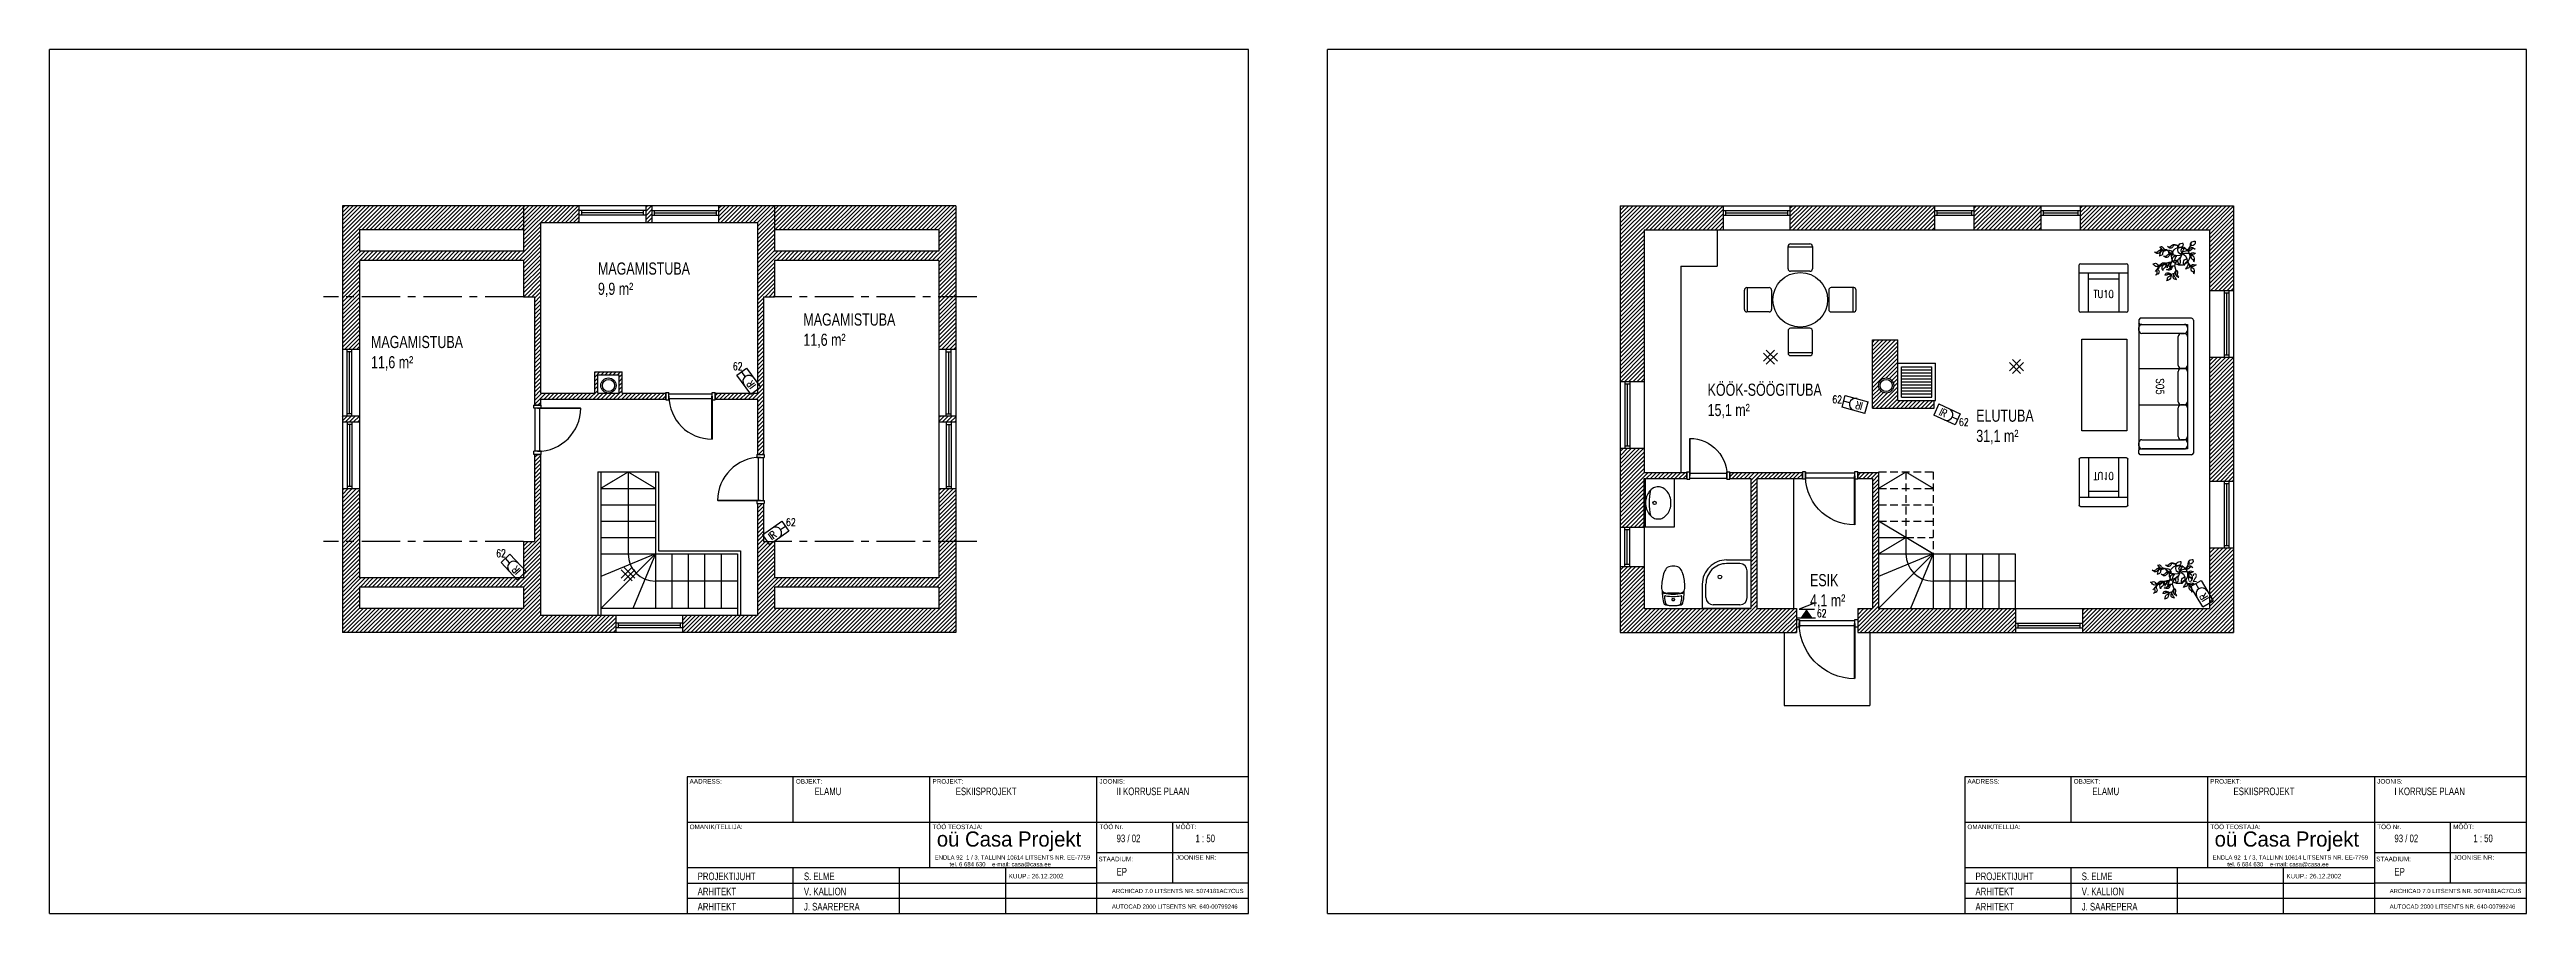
# Model space of a CAD drawing. Header units: millimetres. Extents: x -12537 to 28259, y 15551 to 29789.
import ezdxf
from ezdxf.enums import TextEntityAlignment as Align

# ---------------------------------------------------------------- set-up
doc = ezdxf.new("R2010")
doc.units = ezdxf.units.MM
doc.linetypes.add('CENTERX2', pattern=[101.6, 63.5, -12.7, 12.7, -12.7])
doc.linetypes.add('DASHED', pattern=[19.05, 12.7, -6.35])
for name, color, linetype in [('A6SANITKAL', 4, 'Continuous'), ('A9SKALKD0', 7, 'Continuous'), ('A9SKALKD1', 7, 'Continuous'), ('A9SKALKD2', 7, 'Continuous'), ('A9SKALKD3', 7, 'Continuous'), ('AJILLUST', 7, 'Continuous'), ('aken', 4, 'Continuous'), ('ASIRTOKAL', 11, 'Continuous'), ('ASKASVIT', 82, 'Continuous'), ('hats', 7, 'Continuous'), ('NÕRK_TING', 7, 'Continuous'), ('NÕRK_TXT', 2, 'Continuous'), ('PP_TING', 7, 'Continuous'), ('SISUSTUS', 6, 'Continuous'), ('UKS', 2, 'Continuous'), ('VAL_TING', 7, 'Continuous')]:
    doc.layers.add(name, color=color, linetype=linetype)
doc.layers.get('PP_TING').off()
doc.layers.get('VAL_TING').off()
doc.styles.add('ARIAL', font='Arial')
doc.styles.add('ELEKTER', font='romans.shx', dxfattribs={"width": 0.75})
doc.styles.add('KIRJANURK', font='')
doc.styles.add('S', font='simplex', dxfattribs={"width": 0.8})
doc.styles.get("Standard").update_dxf_attribs({"font": 'swisscl.ttf'})
doc.styles.get('KIRJANURK').set_extended_font_data('BrushScript BT')
pattern_1 = [(45, (0, 5250.76), (-33.67596, 33.67596), [])]

msp = doc.modelspace()

# ---------------------------------------------------------------- texts
at = {"color": 7, "linetype": 'Continuous', "ltscale": 0.5}
for s, height, style, p in [('AADRESS:', 75, 'ARIAL', (-1995, 17691)), ('OBJEKT:', 75, 'ARIAL', (-245, 17691)), ('PROJEKT:', 75, 'ARIAL', (2005, 17691)), ('JOONIS:', 75, 'ARIAL', (4755, 17691)), ('AADRESS:', 75, 'ARIAL', (19051, 17691)), ('OBJEKT:', 75, 'ARIAL', (20801, 17691)), ('PROJEKT:', 75, 'ARIAL', (23051, 17691)), ('JOONIS:', 75, 'ARIAL', (25801, 17691)), ('OMANIK/TELLIJA:', 75, 'ARIAL', (-1995, 16941)), ('TÖÖ TEOSTAJA:', 75, 'ARIAL', (2005, 16941)), ('oü Casa Projekt', 250, 'KIRJANURK', (2077, 16653)), ('TÖÖ Nr.', 75, 'ARIAL', (4755, 16941)), ('MÕÕT:', 75, 'ARIAL', (6005, 16941)), ('OMANIK/TELLIJA:', 75, 'ARIAL', (19051, 16941)), ('TÖÖ TEOSTAJA:', 75, 'ARIAL', (23051, 16941)), ('oü Casa Projekt', 250, 'KIRJANURK', (23123, 16653)), ('TÖÖ Nr.', 75, 'ARIAL', (25801, 16941)), ('MÕÕT:', 75, 'ARIAL', (27051, 16941)), ('ENDLA 92  1 / 3, TALLINN 10614 LITSENTS NR. EE-7759', 70, 'ARIAL', (2043, 16439)), ('tel. 6 684 630    e-mail: casa@casa.ee', 70, 'ARIAL', (2286, 16327)), ('STAADIUM:', 75, 'ARIAL', (4738, 16411)), ('JOONISE NR:', 75, 'ARIAL', (6013, 16436)), ('ENDLA 92  1 / 3, TALLINN 10614 LITSENTS NR. EE-7759', 70, 'ARIAL', (23089, 16439)), ('tel. 6 684 630    e-mail: casa@casa.ee', 70, 'ARIAL', (23332, 16327)), ('STAADIUM:', 75, 'ARIAL', (25784, 16411)), ('JOONISE NR:', 75, 'ARIAL', (27059, 16436)), ('KUUP.: 26.12.2002', 75, 'ARIAL', (3261, 16129)), ('ARCHICAD 7.0 LITSENTS NR. 5074181AC7CUS', 70, 'ARIAL', (4961, 15887)), ('KUUP.: 26.12.2002', 75, 'ARIAL', (24306, 16129)), ('ARCHICAD 7.0 LITSENTS NR. 5074181AC7CUS', 70, 'ARIAL', (26006, 15887)), ('AUTOCAD 2000 LITSENTS NR. 640-00799246', 70, 'ARIAL', (4961, 15630)), ('AUTOCAD 2000 LITSENTS NR. 640-00799246', 70, 'ARIAL', (26006, 15630))]:
    msp.add_text(s, height=height, dxfattribs=dict(at, style=style)).set_placement(p)
at = {"char_height": 200, "attachment_point": 1}
for s, insert, width in [('MAGAMISTUBA\\P9,9 m²', (-3504, 26279), 1700.33), ('MAGAMISTUBA\\P11,6 m²', (-121, 25439), 1868.4), ('MAGAMISTUBA\\P11,6 m²', (-7242, 25069), 1820.37), ('{\\fSwis721 LtCn BT|b0|i0|c0|p34;KÖÖK-SÖÖGITUBA\\P15,1 m²}', (14772, 24282), 1967.86), ('{\\fSwis721 LtCn BT|b0|i0|c0|p34;ELUTUBA\\P31,1 m²}', (19197, 23855), 1050.38), ('{\\fSwis721 LtCn BT|b0|i0|c0|p34;ESIK\\P4,1 m²}', (16459, 21144), 806.05)]:
    msp.add_mtext(s, dxfattribs=dict(at, insert=insert, width=width))
at = {"color": 7, "linetype": 'Continuous', "ltscale": 0.5, "char_height": 125, "width": 4750, "attachment_point": 1}
for s, insert in [('ELAMU', (63, 17626)), ('ESKIISPROJEKT', (2388, 17626)), ('II KORRUSE PLAAN', (5038, 17626)), ('ELAMU', (21109, 17626)), ('ESKIISPROJEKT', (23434, 17626)), ('I KORRUSE PLAAN', (26084, 17626)), ('93 / 02', (5038, 16851)), ('1 : 50', (6338, 16851)), ('93 / 02', (26084, 16851)), ('1 : 50', (27384, 16851)), ('{\\Fswisscl.ttf;ARHITEKT}', (-1862, 15976)), ('{\\Fswisscl.ttf;PROJEKTIJUHT}', (-1862, 16226)), ('V. KALLION', (-112, 15976)), ('{\\Fswisscl.ttf;S. ELME}', (-112, 16226)), ('EP', (5038, 16301)), ('{\\Fswisscl.ttf;ARHITEKT}', (19184, 15976)), ('{\\Fswisscl.ttf;PROJEKTIJUHT}', (19184, 16226)), ('V. KALLION', (20934, 15976)), ('{\\Fswisscl.ttf;S. ELME}', (20934, 16226)), ('EP', (26084, 16301)), ('{\\Fswisscl.ttf;ARHITEKT}', (-1862, 15726)), ('{\\Fswisscl.ttf;J. SAAREPERA}', (-112, 15726)), ('{\\Fswisscl.ttf;ARHITEKT}', (19184, 15726)), ('{\\Fswisscl.ttf;J. SAAREPERA}', (20934, 15726))]:
    msp.add_mtext(s, dxfattribs=dict(at, insert=insert))

# ---------------------------------------------------------------- blocks, each defined once
blk = doc.blocks.new('AS43005P')
at = {"layer": 'ASIRTOKAL', "linetype": 'Continuous'}
for p, q in [((30, 0), (2220, 0)), ((0, -30), (0, -875)), ((100, -124.9), (100, -100)), ((100, -100), (124.9, -100)), ((100, -870), (100, -130)), ((100, -850), (100, -150)), ((130, -100), (2120, -100)), ((150, -100), (200, -100)), ((250, -150), (250, -850)), ((250, -200), (250, -150)), ((300, -100), (775, -100)), ((775, -250), (300, -250)), ((825, -900), (825, -100)), ((825, -150), (825, -200)), ((825, -150), (825, -200)), ((875, -100), (1950, -100)), ((1375, -250), (875, -250)), ((1425, -900), (1425, -100)), ((1425, -150), (1425, -200)), ((1425, -150), (1425, -200)), ((1950, -250), (1475, -250)), ((2000, -850), (2000, -150)), ((2000, -150), (2000, -200)), ((2050, -100), (2100, -100)), ((2125.1, -100), (2150, -100)), ((2150, -100), (2150, -124.9)), ((2150, -870), (2150, -130)), ((2150, -150), (2150, -850)), ((2250, -30), (2250, -875)), ((0, -875), (25, -900)), ((25, -900), (75, -900)), ((100, -875), (75, -900)), ((75, -900), (2175, -900)), ((100, -875.1), (100, -875)), ((200, -900), (150, -900)), ((2100, -900), (2050, -900)), ((2150, -875), (2175, -900)), ((2150, -875.1), (2150, -875)), ((2225, -900), (2175, -900)), ((2250, -875), (2225, -900))]:
    blk.add_line(p, q, dxfattribs=at)
for centre, radius, start, end in [((30, -30), 30, 90, 180), ((2220, -30), 30, 0, 90), ((150, -150), 50, 90, 180), ((200, -150), 50, 0, 90), ((300, -150), 50, 90, 180), ((300, -200), 50, 180, 270), ((775, -150), 50, 0, 90), ((775, -200), 50, 270, 0), ((875, -150), 50, 90, 180), ((875, -200), 50, 180, 270), ((1375, -150), 50, 0, 90), ((1375, -200), 50, 270, 0), ((1475, -150), 50, 90, 180), ((1475, -200), 50, 180, 270), ((1950, -150), 50, 0, 90), ((1950, -200), 50, 270, 0), ((2050, -150), 50, 90, 180), ((2100, -150), 50, 0, 90), ((150, -850), 50, 180, 270), ((200, -850), 50, 270, 0), ((2050, -850), 50, 180, 270), ((2100, -850), 50, 270, 0)]:
    blk.add_arc(centre, radius, start, end, dxfattribs=at)
at = {"layer": 'A9SKALKD0', "style": 'S', "width": 0.8, "flags": 1}
blk.add_attdef('A9SKALKD0', text='', height=50, dxfattribs=at).set_placement((1125, -862.5), align=Align.MIDDLE)
at = {"layer": 'A9SKALKD1', "style": 'S', "width": 0.8}
blk.add_attdef('A9SKALKD1', text='', height=125, dxfattribs=at).set_placement((1125, -550), align=Align.MIDDLE)
at = {"layer": 'A9SKALKD2', "style": 'S', "width": 0.8, "flags": 1}
blk.add_attdef('A9SKALKD2', text='', height=50, dxfattribs=at).set_placement((1125, -712.5), align=Align.MIDDLE)
at = {"layer": 'A9SKALKD3', "style": 'S', "width": 0.8, "flags": 1}
blk.add_attdef('A9SKALKD3', text='', height=50, dxfattribs=at).set_placement((1125, -787.5), align=Align.MIDDLE)
blk = doc.blocks.new('Sofa suur')
at = {"layer": 'AJILLUST'}
blk.add_blockref('AS43005P', (-30, 0), dxfattribs=at).add_auto_attribs({'A9SKALKD1': 'SO5'})
blk = doc.blocks.new('4ülaud')
at = {"layer": 'SISUSTUS', "linetype": 'Continuous'}
for p, q in [((26377, 26712), (26377, 27082)), ((26377, 27072), (26777, 27072)), ((26417, 27122), (26737, 27122)), ((26777, 27082), (26777, 26712)), ((26737, 26672), (26417, 26672)), ((25656, 26041), (25656, 26361)), ((25696, 26401), (26066, 26401)), ((25706, 26001), (25706, 26401)), ((26106, 26361), (26106, 26041)), ((27047, 26361), (27047, 26041)), ((27457, 26401), (27087, 26401)), ((27447, 26001), (27447, 26401)), ((27497, 26041), (27497, 26361)), ((26066, 26001), (25696, 26001)), ((26737, 25731), (26417, 25731)), ((27087, 26001), (27457, 26001)), ((26377, 25691), (26377, 25321)), ((26377, 25331), (26777, 25331)), ((26777, 25321), (26777, 25691)), ((26417, 25281), (26737, 25281))]:
    blk.add_line(p, q, dxfattribs=at)
at = {"layer": 'SISUSTUS'}
blk.add_circle((26577, 26201), 450, dxfattribs=at)
at = {"layer": 'SISUSTUS', "linetype": 'Continuous'}
for centre, start, end in [((26417, 27082), 90, 180), ((26737, 27082), 0, 90), ((26417, 26712), 180, 270), ((26737, 26712), 270, 0), ((25696, 26361), 90, 180), ((26066, 26361), 0, 90), ((27087, 26361), 90, 180), ((27457, 26361), 0, 90), ((25696, 26041), 180, 270), ((26066, 26041), 270, 0), ((26417, 25691), 90, 180), ((26737, 25691), 0, 90), ((27087, 26041), 180, 270), ((27457, 26041), 270, 0), ((26417, 25321), 180, 270), ((26737, 25321), 270, 0)]:
    blk.add_arc(centre, 40, start, end, dxfattribs=at)
blk = doc.blocks.new('AS40010P')
at = {"layer": 'ASIRTOKAL', "linetype": 'Continuous'}
for p, q in [((-400, 20), (-400, 780)), ((-400, 650), (400, 650)), ((-380, 800), (380, 800)), ((-250, 0), (-250, 650)), ((-250, 550), (250, 550)), ((250, 650), (250, 0)), ((400, 780), (400, 20)), ((380, 0), (-380, 0))]:
    blk.add_line(p, q, dxfattribs=at)
for centre, start, end in [((-380, 780), 90, 180), ((380, 780), 0, 90), ((-380, 20), 180, 270), ((380, 20), 270, 0)]:
    blk.add_arc(centre, 20, start, end, dxfattribs=at)
at = {"layer": 'A9SKALKD0', "style": 'S', "width": 0.8, "flags": 1}
blk.add_attdef('A9SKALKD0', text='', height=50, dxfattribs=at).set_placement((0, -187.5), align=Align.MIDDLE)
at = {"layer": 'A9SKALKD1', "style": 'S', "width": 0.8}
blk.add_attdef('A9SKALKD1', text='', height=125, dxfattribs=at).set_placement((0, 300), align=Align.MIDDLE)
at = {"layer": 'A9SKALKD2', "style": 'S', "width": 0.8, "flags": 1}
blk.add_attdef('A9SKALKD2', text='', height=50, dxfattribs=at).set_placement((0, -37.5), align=Align.MIDDLE)
at = {"layer": 'A9SKALKD3', "style": 'S', "width": 0.8, "flags": 1}
blk.add_attdef('A9SKALKD3', text='', height=50, dxfattribs=at).set_placement((0, -112.5), align=Align.MIDDLE)
blk = doc.blocks.new('Tugitool')
at = {"layer": 'AJILLUST'}
blk.add_blockref('AS40010P', (0, -800), dxfattribs=at).add_auto_attribs({'A9SKALKD1': 'TU10'})
blk = doc.blocks.new('AS91101P')
at = {"layer": 'ASKASVIT'}
for points in [[(-148, 48), (-154, 49), (-158, 48), (-165, 44), (-172, 33), (-180, 25), (-186, 23), (-196, 23), (-201, 25), (-208, 31), (-216, 35), (-210, 33), (-204, 32), (-196, 34), (-187, 39), (-182, 45), (-174, 50), (-166, 52), (-158, 52), (-148, 48), (-143, 47)], [(10, 13), (0, -10), (-26, -33), (-69, -47), (-117, -58), (-156, -74), (-186, -98), (-210, -127)], [(-131, 47), (-147, 45), (-157, 41), (-166, 34), (-170, 25), (-172, 14), (-173, 7), (-174, 1), (-172, 3), (-168, 5), (-160, 7), (-153, 10), (-147, 17), (-146, 24), (-144, 32), (-140, 40), (-137, 43), (-131, 47)], [(-172.408037, 73.209592), (-168.362328, 71.931999), (-163.855267, 69.76719), (-159.738581, 64.018025), (-153.776484, 54.719993), (-148.772581, 49.432181), (-141.994245, 45.067075), (-133.476964, 43.86046), (-123.220738, 45.812337), (-114.774434, 49.077295), (-111.225566, 50.922705), (-115.697139, 50.851728), (-125.101637, 51.59699), (-131.879974, 55.962097), (-138.693799, 62.56299), (-143.271837, 69.199372), (-148.27574, 74.487184), (-154.131371, 77.077857), (-159.951513, 77.432743), (-171.52082, 73.670944)], [(11, 15), (-5, 6), (-30, 2), (-65, 10), (-92, 29), (-110, 49), (-139, 48), (-164, 58)], [(-74, 15), (-80, 16), (-84, 15), (-91, 11), (-98, 0), (-106, -8), (-112, -10), (-122, -10), (-127, -8), (-134, -2), (-142, 2), (-136, 0), (-130, -1), (-122, 1), (-113, 6), (-108, 12), (-100, 17), (-92, 19), (-84, 19), (-74, 15), (-69, 14)], [(-40, 92), (-46, 93), (-50, 92), (-57, 88), (-64, 77), (-72, 69), (-78, 67), (-88, 67), (-93, 69), (-100, 75), (-108, 79), (-102, 77), (-96, 76), (-88, 78), (-79, 83), (-74, 89), (-66, 94), (-58, 96), (-50, 96), (-40, 92), (-35, 91)], [(-60, 8), (-60, 16), (-61, 25), (-66, 34), (-73, 41), (-82, 45), (-92, 47), (-97, 47), (-99, 48), (-98, 45), (-98, 41), (-99, 37), (-99, 30), (-97, 24), (-91, 18), (-83, 13), (-73, 10), (-60, 8)], [(-30, 1), (-46, -1), (-56, -5), (-65, -12), (-69, -21), (-71, -32), (-72, -39), (-73, -45), (-71, -43), (-67, -41), (-59, -39), (-52, -36), (-46, -29), (-45, -22), (-43, -14), (-39, -6), (-36, -3), (-30, 1)], [(12, 19), (-4, 18), (-17, 27), (-22, 49), (-19, 68), (-26, 87), (-41, 93)], [(-19, 68), (-19, 76), (-18, 85), (-13, 94), (-6, 101), (3, 105), (13, 107), (18, 107), (20, 108), (19, 105), (19, 101), (20, 97), (20, 90), (18, 84), (12, 78), (4, 73), (-6, 70), (-19, 68)], [(35.533614, 72.845728), (28.063016, 61.005535), (24.639831, 53.706097), (17.702847, 42.711632), (13.746048, 34.566465), (13.303048, 30.116325), (16.02146, 21.306657), (13.081548, 27.891254), (8.45018, 35.54308), (5.198154, 43.507019), (4.483312, 49.870116), (6.527155, 56.85744), (10.262454, 62.777537), (15.467709, 65.405335), (21.297192, 65.274448), (31.707701, 70.530044), (35.533614, 72.845728)], [(15, 19), (15, 29), (25, 39), (43, 45), (58, 51), (72, 67), (84, 89), (91, 104)], [(19, 21), (33, 25), (61, 25), (78, 19), (89, 4)], [(19, 18), (41, 4), (47, -8), (51, -21), (54, -43), (66, -61), (74, -76), (87, -88)], [(51, 46), (57, 45), (61, 46), (68, 50), (75, 61), (83, 69), (89, 71), (99, 71), (104, 69), (111, 63), (119, 59), (113, 61), (107, 62), (99, 60), (90, 55), (85, 49), (77, 44), (69, 42), (61, 42), (51, 46), (46, 47)], [(73, 21), (78, 22), (82, 23), (88, 25), (93, 28), (100, 29), (108, 27), (116, 26), (120, 25), (123, 26), (120, 23), (111, 17), (101, 14), (95, 14), (90, 16), (85, 19), (81, 20), (73, 21)], [(81, 84), (81, 92), (82, 101), (87, 110), (94, 117), (103, 121), (113, 123), (118, 123), (120, 124), (119, 121), (119, 117), (120, 113), (120, 106), (118, 100), (112, 94), (104, 89), (94, 86), (81, 84)], [(110.004686, -46.651928), (114.717597, -31.231536), (115.153258, -20.470022), (112.442193, -9.39527), (105.862521, -2.066701), (96.640174, 4.253767), (90.65996, 8.026967), (85.59244, 11.391523), (86.60054, 8.748848), (86.791354, 4.280784), (85.347592, -3.838055), (85.225169, -11.452844), (89.162165, -19.789514), (95.142379, -23.562713), (101.626644, -28.657251), (107.293621, -35.577176), (108.805772, -39.541189), (110.004686, -46.651928)], [(-168.141996, -78.629011), (-182.791845, -85.365623), (-193.397943, -87.239305), (-204.736087, -86.036609), (-212.88019, -80.498235), (-220.379379, -72.205939), (-224.919851, -66.785227), (-228.933071, -62.214225), (-226.179149, -62.859139), (-221.725809, -62.44955), (-213.873633, -59.930953), (-206.343914, -58.789317), (-197.554897, -61.573769), (-193.014424, -66.994481), (-187.096992, -72.73765), (-179.48014, -77.426315), (-175.349258, -78.393686), (-168.141996, -78.629011)], [(-177.569946, -92.380082), (-181.755632, -96.793701), (-183.164674, -100.668569), (-183.76559, -108.708401), (-178.564564, -120.664543), (-176.409558, -131.771115), (-178.108697, -137.863153), (-183.703426, -146.15164), (-188.158488, -149.176938), (-197.04789, -151.622041), (-204.839067, -156.014939), (-199.824533, -152.160793), (-195.638847, -147.747174), (-192.820761, -139.997438), (-191.929749, -129.740436), (-194.105477, -122.239356), (-193.773937, -112.811202), (-190.955852, -105.061467), (-186.480069, -98.430677), (-177.569946, -92.380082), (-173.943733, -88.795312)], [(-124, -58), (-130, -57), (-134, -58), (-141, -62), (-148, -73), (-156, -81), (-162, -83), (-172, -83), (-177, -81), (-184, -75), (-192, -71), (-186, -73), (-180, -74), (-172, -72), (-163, -67), (-158, -61), (-150, -56), (-142, -54), (-134, -54), (-124, -58), (-119, -59)], [(-147.004686, -118.651928), (-151.717597, -103.231536), (-152.153258, -92.470022), (-149.442193, -81.39527), (-142.862521, -74.066701), (-133.640174, -67.746233), (-127.65996, -63.973033), (-122.59244, -60.608477), (-123.60054, -63.251152), (-123.791354, -67.719216), (-122.347592, -75.838055), (-122.225169, -83.452844), (-126.162165, -91.789514), (-132.142379, -95.562713), (-138.626644, -100.657251), (-144.293621, -107.577176), (-145.805772, -111.541189), (-147.004686, -118.651928)], [(-77.741186, -152.204427), (-85.477311, -149.934546), (-97.845847, -149.795573), (-105.628297, -151.648537), (-111.9747, -155.215494), (-118.784343, -156.836837), (-124.111615, -156.049327), (-128.697702, -154.057391), (-126.520469, -154.566956), (-124.065291, -151.926482), (-122.304975, -146.367589), (-118.367426, -141.318262), (-109.102605, -137.056444), (-100.115729, -135.944666), (-92.147982, -139.187353), (-85.894228, -143.866088), (-77.972806, -151.231621)], [(-110.627529, -95.347107), (-105.382752, -82.366648), (-101.458561, -75.32387), (-96.588411, -63.270587), (-92.289593, -55.300633), (-88.936734, -52.341184), (-80.198743, -49.400519), (-87.260304, -50.86146), (-96.176217, -51.573147), (-104.539581, -53.586637), (-110.121418, -56.724007), (-114.598158, -62.464983), (-117.220547, -68.955212), (-116.312154, -74.714971), (-112.800157, -79.369633), (-110.983372, -90.889151), (-110.627529, -95.347107)], [(-53.91555, -80.7068), (-59.982251, -81.14855), (-63.634051, -83.0628), (-69.494602, -88.599401), (-73.705952, -100.938952), (-79.595953, -110.598553), (-84.955854, -113.955854), (-94.674355, -116.311854), (-100.004805, -115.546154), (-108.221356, -111.364253), (-116.938557, -109.361653), (-110.636256, -109.891753), (-104.569556, -109.450003), (-97.265955, -105.621503), (-89.697304, -98.641852), (-86.251654, -91.632751), (-79.654853, -84.888701), (-72.351252, -81.0602), (-64.576451, -79.1754), (-53.91555, -80.7068), (-48.8207, -80.50065)], [(-77.741186, -152.204427), (-78.80664, -160.681738), (-80.61328, -170.363476), (-84.133912, -181.481261), (-90.063398, -191.116675), (-98.864978, -197.324105), (-115.171063, -202.234461), (-112.484265, -200.566793), (-110.260708, -196.953513), (-108.732012, -190.421814), (-107.944502, -185.094542), (-107.388613, -178.794463), (-104.655491, -173.00395), (-97.799523, -167.259761), (-91.453121, -163.692805), (-85.616284, -162.303082), (-82.41992, -158.458181), (-77.741186, -152.204427)], [(-80.423726, -100.257381), (-80.210658, -86.259002), (-79.089021, -78.275148), (-78.891173, -65.276654), (-77.754317, -56.292915), (-75.693672, -52.323817), (-68.603169, -46.431045), (-74.66335, -50.339267), (-82.7233, -54.217051), (-89.798585, -59.109939), (-93.874217, -64.048483), (-95.980519, -71.017234), (-96.087053, -78.016424), (-93.163495, -83.061502), (-88.209732, -86.13725), (-82.362618, -96.227406), (-80.423726, -100.257381)], [(-25, -34), (-43, -53), (-51, -79), (-39, -114), (-52, -142), (-77, -151)], [(-32.466386, -193.845728), (-39.936984, -182.005535), (-43.360169, -174.706097), (-50.297153, -163.711632), (-54.253952, -155.566465), (-54.696952, -151.116325), (-51.97854, -142.306657), (-54.918452, -148.891254), (-59.54982, -156.54308), (-62.801846, -164.507019), (-63.516688, -170.870116), (-61.472845, -177.85744), (-57.737546, -183.777537), (-52.532291, -186.405335), (-46.702808, -186.274448), (-36.292299, -191.530044), (-32.466386, -193.845728)], [(-40.162274, -113.995527), (-38.270277, -117.79294), (-36.695849, -122.538588), (-37.970599, -129.493803), (-40.515626, -140.241958), (-40.842141, -147.514742), (-39.272186, -155.422665), (-34.222387, -162.386825), (-25.692744, -168.407223), (-17.476198, -172.213582), (-13.683257, -173.483859), (-16.841059, -170.317112), (-22.839093, -163.035382), (-24.409049, -155.12746), (-24.39563, -145.640636), (-22.803311, -137.737186), (-22.476796, -130.464402), (-24.68189, -124.45295), (-28.470357, -120.020398), (-39.214039, -114.313096)], [(1.77361, -11.361729), (-11.742813, -20.154129), (-18.988558, -28.122767), (-24.023594, -38.352548), (-23.687364, -48.195664), (-20.678111, -58.963412), (-18.517836, -65.696407), (-16.794661, -71.529988), (-15.87003, -68.856964), (-13.146571, -65.309743), (-6.825458, -60.014129), (-1.840856, -54.2562), (0.495938, -45.337714), (-1.664336, -38.60472), (-3.362294, -30.535213), (-3.261426, -21.59151), (-1.874479, -17.581974), (1.77361, -11.361729)], [(28.995314, -75.651928), (24.282403, -60.231536), (23.846742, -49.470022), (26.557807, -38.39527), (33.137479, -31.066701), (42.359826, -24.746233), (48.34004, -20.973033), (53.40756, -17.608477), (52.39946, -20.251152), (52.208646, -24.719216), (53.652408, -32.838055), (53.774831, -40.452844), (49.837835, -48.789514), (43.857621, -52.562713), (37.373356, -57.657251), (31.706379, -64.577176), (30.194228, -68.541189), (28.995314, -75.651928)], [(42.466386, -105.845728), (49.936984, -94.005535), (53.360169, -86.706097), (60.297153, -75.711632), (64.253952, -67.566465), (64.696952, -63.116325), (61.97854, -54.306657), (64.918452, -60.891254), (69.54982, -68.54308), (72.801846, -76.507019), (73.516688, -82.870116), (71.472845, -89.85744), (67.737546, -95.777537), (62.532291, -98.405335), (56.702808, -98.274448), (46.292299, -103.530044), (42.466386, -105.845728)], [(77, -77), (82, -76), (86, -75), (92, -73), (97, -70), (104, -69), (112, -71), (120, -72), (124, -73), (127, -72), (124, -75), (115, -81), (105, -84), (99, -84), (94, -82), (89, -79), (85, -78), (77, -77)], [(109.004686, -145.651928), (113.717597, -130.231536), (114.153258, -119.470022), (111.442193, -108.39527), (104.862521, -101.066701), (95.640174, -94.746233), (89.65996, -90.973033), (84.59244, -87.608477), (85.60054, -90.251152), (85.791354, -94.719216), (84.347592, -102.838055), (84.225169, -110.452844), (88.162165, -118.789514), (94.142379, -122.562713), (100.626644, -127.657251), (106.293621, -134.577176), (107.805772, -138.541189), (109.004686, -145.651928)]]:
    blk.add_lwpolyline(points, dxfattribs=at)
blk.add_circle((0, 0), 74.886581, dxfattribs=at)
blk = doc.blocks.new('Poosas1')
at = {"layer": 'AJILLUST'}
blk.add_blockref('AS91101P', (0, 0), dxfattribs=at)
blk = doc.blocks.new('K-kauss')
at = {"layer": 'A6SANITKAL', "linetype": 'Continuous'}
for p, q in [((0, 0), (0, 490)), ((0, 490), (800, 490)), ((0, 470), (800, 470)), ((800, 490), (800, 0)), ((800, 0), (0, 0))]:
    blk.add_line(p, q, dxfattribs=at)
blk.add_lwpolyline([(135, 260, 0.120996), (154, 182, 0.105143), (213, 112, 0.088469), (296, 67, 0.079458), (400, 50, 0.079458), (504, 67, 0.088469), (587, 112, 0.105143), (646, 182, 0.120996), (665, 260, 0.120996), (646, 338, 0.105143), (587, 408, 0.088469), (504, 453, 0.079458), (400, 470, 0.079458), (296, 453, 0.088469), (213, 408, 0.105143), (154, 338, 0.120996)], format="xyb", close=True, dxfattribs=at)
blk.add_circle((400, 320), 27, dxfattribs=at)
blk.add_arc((400, -702), 1112, 79.1193, 100.8807, dxfattribs=at)
blk = doc.blocks.new('Uks710')
for p, q in [((-1681, 795), (-1631, 795)), ((-1681, 795), (-1681, 675)), ((-1681, 675), (-1631, 675)), ((-1631, 795), (-1631, 675)), ((-1631, 775), (-1021, 775)), ((-1631, 735), (-1631, 122)), ((-1631, 695), (-1021, 695)), ((-1021, 795), (-1021, 675)), ((-1021, 795), (-971, 795)), ((-1021, 675), (-971, 675)), ((-971, 795), (-971, 675))]:
    blk.add_line(p, q)
at = {"const_width": 30}
blk.add_lwpolyline([(-1631, 735), (-1631, 122)], dxfattribs=at)
blk.add_arc((-1631, 735), 613, 270, 5.6176)
blk = doc.blocks.new('Duss80x80')
at = {"layer": 'A6SANITKAL', "linetype": 'Continuous'}
for p, q in [((41100, 19900), (41100, 20700)), ((41100, 20700), (41900, 20700)), ((41160, 20520), (41160, 20080)), ((41280, 20640), (41720, 20640)), ((41840, 20520), (41840, 20300)), ((41900, 20300), (41900, 20700)), ((41500, 19900), (41100, 19900)), ((41280, 19960), (41500, 19960))]:
    blk.add_line(p, q, dxfattribs=at)
blk.add_circle((41610, 20180), 30, dxfattribs=at)
for centre, radius, start, end in [((41280, 20520), 120, 90, 180), ((41720, 20520), 120, 0, 90), ((41280, 20080), 120, 180, 270), ((41500, 20300), 400, 270, 0), ((41500, 20300), 340, 270, 0)]:
    blk.add_arc(centre, radius, start, end, dxfattribs=at)
blk = doc.blocks.new('Wc')
at = {"layer": 'A6SANITKAL', "linetype": 'Continuous'}
for p, q in [((-185, 179), (-245, 179)), ((-205, 100), (-205, -93)), ((-185, -179), (-245, -179))]:
    blk.add_line(p, q, dxfattribs=at)
blk.add_lwpolyline([(-100, 25, 0.152216), (-105, 23, 0.106943), (-111, 18, 0.074343), (-114, 10, 0.060974), (-115, 0, 0.060974), (-114, -10, 0.074343), (-111, -18, 0.106943), (-105, -23, 0.152216), (-100, -25, 0.152216), (-95, -23, 0.106943), (-89, -18, 0.074343), (-86, -10, 0.060974), (-85, 0, 0.060974), (-86, 10, 0.074343), (-89, 18, 0.106943), (-95, 23, 0.152216)], format="xyb", close=True, dxfattribs=at)
for centre, radius, start, end in [((-440, 3), 210, 152.8821, 180.711), ((-439, -2), 211, 179.3747, 206.9913), ((-510, 8), 147, 105.3839, 142.3772), ((-310, -527), 718, 91.5081, 109.512), ((-307, 44), 149, 62.6296, 98.3072), ((-281, 116), 73.6, 41.1436, 55.6019), ((-328, 95), 123, 2.2435, 34.1248), ((-184, 159), 20, 87.4071, 190.0591), ((-1082, 0), 892, 0, 10.0591), ((-1082, 0), 892, 349.9409, 0), ((-211, -446), 626, 74.4337, 87.4071), ((-147, 128), 16, 87.4071, 190.0591), ((-866, 0), 714, 0, 10.0591), ((-866, 0), 714, 349.9409, 0), ((-169, -357), 501, 74.4337, 87.4071), ((-54, 119), 40, 13.7116, 74.4337), ((-43, 95), 32, 13.7116, 74.4337), ((-540, 0), 540, 0, 13.7116), ((-540, 0), 540, 346.2884, 0), ((-432, 0), 432, 0, 13.7116), ((-432, 0), 432, 346.2884, 0), ((-509, -5), 150, 218.1392, 254.2627), ((-310, 527), 718, 250.488, 268.4919), ((-307, -44), 149, 261.6928, 297.0279), ((-281, -116), 73.6, 304.3981, 318.8564), ((-328, -95), 123, 325.8752, 1.5009), ((-184, -159), 20, 169.9409, 272.5929), ((-211, 446), 626, 272.5929, 285.5663), ((-147, -128), 16, 169.9409, 272.5929), ((-169, 357), 501, 272.5929, 285.5663), ((-54, -119), 40, 285.5663, 346.2884), ((-43, -95), 32, 285.5663, 346.2884)]:
    blk.add_arc(centre, radius, start, end, dxfattribs=at)
blk = doc.blocks.new('Uks1010')
for p, q in [((2086, 1714), (2136, 1714)), ((2086, 1714), (2086, 1594)), ((2136, 1714), (2136, 1594)), ((2136, 1694), (3046, 1694)), ((3046, 1714), (3046, 1594)), ((3046, 1714), (3096, 1714)), ((3096, 1714), (3096, 1594)), ((2086, 1594), (2136, 1594)), ((2136, 1614), (3046, 1614)), ((3046, 1594), (3096, 1594))]:
    blk.add_line(p, q)
at = {"const_width": 30}
blk.add_lwpolyline([(2136, 1654), (2136, 742)], dxfattribs=at)
blk.add_arc((2136, 1654), 912, 270, 3.7723)
blk = doc.blocks.new('Uks910')
for p, q in [((2469, 2280), (2519, 2280)), ((2469, 2280), (2469, 2160)), ((2469, 2160), (2519, 2160)), ((2519, 2280), (2519, 2160)), ((2519, 2260), (3329, 2260)), ((2519, 2180), (3329, 2180)), ((3329, 2280), (3329, 2160)), ((3329, 2280), (3379, 2280)), ((3329, 2160), (3379, 2160)), ((3379, 2280), (3379, 2160))]:
    blk.add_line(p, q)
at = {"const_width": 30}
blk.add_lwpolyline([(2519, 2220), (2519, 1408)], dxfattribs=at)
blk.add_arc((2519, 2220), 812, 270, 4.2364)
blk = doc.blocks.new('Uks810')
at = {"layer": 'UKS'}
for p, q in [((-120, 810), (0, 810)), ((-120, 810), (-120, 760)), ((-120, 760), (0, 760)), ((-100, 760), (-100, 50)), ((-20, 760), (-20, 50)), ((0, 810), (0, 760)), ((-60, 50), (-770, 50)), ((-120, 50), (0, 50)), ((-120, 50), (-120, 0)), ((-120, 0), (0, 0)), ((0, 50), (0, 0))]:
    blk.add_line(p, q, dxfattribs=at)
at = {"layer": 'UKS', "const_width": 30}
blk.add_lwpolyline([(-60, 50), (-770, 50)], dxfattribs=at)
at = {"layer": 'UKS'}
blk.add_arc((-60, 50), 710, 90, 180, dxfattribs=at)
blk = doc.blocks.new('raam')
for p, q in [((39500, 28475), (0, 28475)), ((0, 0), (0, 28475)), ((39500, 0), (39500, 28475)), ((0, 0), (39500, 0))]:
    blk.add_line(p, q)
blk = doc.blocks.new('ET1513')
for p, q in [((-126, -126), (126, 126)), ((126, -126), (-126, 126))]:
    blk.add_line(p, q)
blk.add_circle((0, 0), 178)
at = {"layer": 'Defpoints'}
blk.add_point((-1, -1), dxfattribs=at)
at = {"style": 'ELEKTER'}
for tag, p in [('TÄHIS', (194, 364)), ('RAAM', (194, 364)), ('KÕRGUS', (-411, 204))]:
    blk.add_attdef(tag, text='', height=125, dxfattribs=at).set_placement(p, align=Align.MIDDLE)
blk = doc.blocks.new('ET1321')
for p, q in [((-100, 150), (100, 150)), ((0, 150), (0, 250))]:
    blk.add_line(p, q)
at = {"const_width": 100}
blk.add_lwpolyline([(50, 50, 1), (-50, 50, -1)], format="xyb", dxfattribs=at)
at = {"layer": 'Defpoints'}
blk.add_point((0, 50), dxfattribs=at)
at = {"style": 'ELEKTER'}
for tag, p in [('TÄHIS', (300, 445)), ('RAAM', (300, 445)), ('KÕRGUS', (-380, 300))]:
    blk.add_attdef(tag, text='', height=125, dxfattribs=at).set_placement(p, align=Align.MIDDLE)
blk = doc.blocks.new('ET1322')
for p, q in [((-30, 145), (-100, 250)), ((-100, 150), (100, 150)), ((100, 250), (30, 145))]:
    blk.add_line(p, q)
at = {"const_width": 100}
blk.add_lwpolyline([(50, 50, 1), (-50, 50, -1.387426)], format="xyb", dxfattribs=at)
at = {"layer": 'Defpoints'}
blk.add_point((0, 50), dxfattribs=at)
at = {"style": 'ELEKTER'}
for tag, p in [('TÄHIS', (300, 445)), ('RAAM', (300, 445)), ('KÕRGUS', (-380, 300))]:
    blk.add_attdef(tag, text='', height=125, dxfattribs=at).set_placement(p, align=Align.MIDDLE)
blk = doc.blocks.new('FT1542')
for p, q in [((50, 100), (440, 100)), ((50, 100), (50, -100)), ((340, 0), (440, 0)), ((440, 100), (440, -100)), ((440, -100), (50, -100))]:
    blk.add_line(p, q)
blk.add_arc((240, 0), 100, 270, 90)
at = {"layer": 'Defpoints'}
for p in [(50, 0), (440, 0)]:
    blk.add_point(p, dxfattribs=at)
at = {"style": 'ELEKTER'}
for tag, p in [('KÕRGUS', (-200, 150)), ('TÄHIS', (475, 310)), ('RAAM', (475, 310))]:
    blk.add_attdef(tag, text='', height=125, dxfattribs=at).set_placement(p, align=Align.MIDDLE)
at = {"style": 'ELEKTER', "flags": 8}
blk.add_attdef('SÜSTEEM', text='', height=125, dxfattribs=at).set_placement((550, 0), align=Align.MIDDLE)
at = {"layer": 'NÕRK_TXT', "style": 'ELEKTER', "width": 0.75}
blk.add_text('IR', height=125, dxfattribs=at).set_placement((175, 0), align=Align.MIDDLE)
blk = doc.blocks.new('FT1534')
for p, q in [((-150, 50), (150, 50)), ((130, 294), (-120, 194)), ((-120, 194), (130, 194))]:
    blk.add_line(p, q)
blk.add_solid([(-100, 50), (0, 194), (100, 50)])
at = {"layer": 'Defpoints'}
blk.add_point((0, 50), dxfattribs=at)
at = {"style": 'ELEKTER'}
for tag, p in [('TÄHIS', (275, 525)), ('RAAM', (275, 525)), ('KÕRGUS', (-375, 275))]:
    blk.add_attdef(tag, text='', height=125, dxfattribs=at).set_placement(p, align=Align.MIDDLE)
at = {"style": 'ELEKTER', "flags": 8}
blk.add_attdef('SÜSTEEM', text='', height=125, dxfattribs=at).set_placement((250, 125), align=Align.MIDDLE)
blk = doc.blocks.new('FT1415')
for p, q in [((-114, 282), (68, 464)), ((-114, 418), (68, 236)), ((-68, 464), (114, 282)), ((-68, 236), (114, 418))]:
    blk.add_line(p, q)
blk.add_lwpolyline([(0, 275, 0, 60, 0), (0, 200, 0, 0, 0), (0, 50, 0, 0, 0)], format="xyseb")
at = {"layer": 'Defpoints'}
blk.add_point((0, 350), dxfattribs=at)
at = {"style": 'ELEKTER'}
for tag, p in [('KÕRGUS', (-352, 525)), ('TÄHIS', (250, 650)), ('RAAM', (250, 650))]:
    blk.add_attdef(tag, text='', height=125, dxfattribs=at).set_placement(p, align=Align.MIDDLE)

# ---------------------------------------------------------------- hatches: boundary and pattern name
at = {"layer": 'hats'}
h = msp.add_hatch(dxfattribs=at)
h.set_pattern_fill('ANSI31', color=256, scale=15, style=0)
h.set_pattern_definition(pattern_1)
h.paths.add_polyline_path([(-7434, 24847), (-7714, 24847), (-7714, 27214), (-3812, 27214), (-3812, 26934), (-4449, 26934), (-4449, 24127), (-3557, 24127), (-3557, 24477), (-3107, 24477), (-3107, 24127), (-2385, 24127), (-2385, 24027), (-4449, 24027), (-4449, 23927), (-4549, 23927), (-4549, 25714), (-4729, 25714), (-4729, 26314), (-7434, 26314)])
h.paths.add_polyline_path([(-7434, 26817), (-4729, 26817), (-4729, 26464), (-7434, 26464)], flags=16)
h.paths.add_polyline_path([(-3507, 24427), (-3157, 24427), (-3157, 24127), (-3507, 24127)], flags=16)
h = msp.add_hatch(dxfattribs=at)
h.set_pattern_fill('ANSI31', color=256, scale=15, style=0)
h.set_pattern_definition(pattern_1)
h.paths.add_polyline_path([(-2712, 27214), (-2612, 27214), (-2612, 26934), (-2712, 26934)])
h = msp.add_hatch(dxfattribs=at)
h.set_pattern_fill('ANSI31', color=256, scale=15, style=0)
h.set_pattern_definition(pattern_1)
h.paths.add_polyline_path([(-595, 26817), (2110, 26817), (2110, 26464), (-595, 26464)], flags=16)
h.paths.add_polyline_path([(-1512, 27214), (2390, 27214), (2390, 24847), (2110, 24847), (2110, 26314), (-595, 26314), (-595, 25714), (-775, 25714), (-775, 23117), (-875, 23117), (-875, 24027), (-1575, 24027), (-1575, 24127), (-875, 24127), (-875, 26934), (-1512, 26934)])
h = msp.add_hatch(dxfattribs=at)
h.set_pattern_fill('ANSI31', color=256, scale=15, style=0)
h.set_pattern_definition(pattern_1)
h.paths.add_polyline_path([(15029, 27214), (15029, 26817), (13729, 26817), (13729, 24317), (13332, 24317), (13332, 27214)])
h = msp.add_hatch(dxfattribs=at)
h.set_pattern_fill('ANSI31', color=256, scale=15, style=0)
h.set_pattern_definition(pattern_1)
h.paths.add_polyline_path([(20909, 27214), (23436, 27214), (23436, 25817), (23039, 25817), (23039, 26817), (20909, 26817)])
h.paths.add_polyline_path([(19159, 27214), (20259, 27214), (20259, 26817), (19159, 26817)])
h.paths.add_polyline_path([(16129, 27214), (18509, 27214), (18509, 26817), (16129, 26817)])
h = msp.add_hatch(dxfattribs=at)
h.set_pattern_fill('ANSI31', color=256, scale=15, style=0)
h.set_pattern_definition(pattern_1)
h.paths.add_polyline_path([(17489, 25002), (17904, 25002), (17904, 24002), (18504, 24002), (18504, 23877), (17489, 23877)])
edge = h.paths.add_edge_path(flags=16)
edge.add_arc((17714, 24252), 125, 0, 360)
h = msp.add_hatch(dxfattribs=at)
h.set_pattern_fill('ANSI31', color=256, scale=15, style=0)
h.set_pattern_definition(pattern_1)
h.paths.add_polyline_path([(23039, 24717), (23436, 24717), (23436, 22677), (23039, 22677)])
h = msp.add_hatch(dxfattribs=at)
h.set_pattern_fill('ANSI31', color=256, scale=15, style=0)
h.set_pattern_definition(pattern_1)
h.paths.add_polyline_path([(-7714, 23747), (-7434, 23747), (-7434, 23647), (-7714, 23647)])
h = msp.add_hatch(dxfattribs=at)
h.set_pattern_fill('ANSI31', color=256, scale=15, style=0)
h.set_pattern_definition(pattern_1)
h.paths.add_polyline_path([(2110, 23747), (2390, 23747), (2390, 23647), (2110, 23647)])
h = msp.add_hatch(dxfattribs=at)
h.set_pattern_fill('ANSI31', color=256, scale=15, style=0)
h.set_pattern_definition(pattern_1)
h.paths.add_polyline_path([(-875, 22307), (-775, 22307), (-775, 21680), (-595, 21680), (-595, 21080), (2110, 21080), (2110, 22547), (2390, 22547), (2390, 20180), (-2112, 20180), (-2112, 20460), (-875, 20460)])
h.paths.add_polyline_path([(-595, 20930), (2110, 20930), (2110, 20577), (-595, 20577)], flags=16)
h.paths.add_polyline_path([(-7434, 22547), (-7714, 22547), (-7714, 20180), (-3212, 20180), (-3212, 20460), (-4449, 20460), (-4449, 23117), (-4549, 23117), (-4549, 21680), (-4729, 21680), (-4729, 21080), (-7434, 21080)])
h.paths.add_polyline_path([(-7434, 20930), (-4729, 20930), (-4729, 20577), (-7434, 20577)], flags=16)
h = msp.add_hatch(dxfattribs=at)
h.set_pattern_fill('ANSI31', color=256, scale=15, style=0)
h.set_pattern_definition(pattern_1)
h.paths.add_polyline_path([(13729, 23217), (13332, 23217), (13332, 21917), (13729, 21917), (13729, 22717), (14429, 22717), (14429, 22817), (13729, 22817)])
h = msp.add_hatch(dxfattribs=at)
h.set_pattern_fill('ANSI31', color=256, scale=15, style=0)
h.set_pattern_definition(pattern_1)
h.paths.add_polyline_path([(13332, 21267), (13729, 21267), (13729, 20577), (15484, 20577), (15484, 22717), (15139, 22717), (15139, 22817), (16334, 22817), (16334, 22717), (15584, 22717), (15584, 20577), (16234, 20577), (16234, 20180), (13332, 20180)])
h = msp.add_hatch(dxfattribs=at)
h.set_pattern_fill('ANSI31', color=256, scale=15, style=0)
h.set_pattern_definition(pattern_1)
h.paths.add_polyline_path([(17244, 20577), (17489, 20577), (17489, 22717), (17244, 22717), (17244, 22817), (17589, 22817), (17589, 20577), (19844, 20577), (19844, 20180), (17244, 20180)])
h = msp.add_hatch(dxfattribs=at)
h.set_pattern_fill('ANSI31', color=256, scale=15, style=0)
h.set_pattern_definition(pattern_1)
h.paths.add_polyline_path([(20944, 20577), (20944, 20180), (23436, 20180), (23436, 21577), (23039, 21577), (23039, 20577)])

# ---------------------------------------------------------------- linework, layer by layer
for p, q in [((2390, 27214), (-7714, 27214)), ((-7714, 27214), (-7714, 20180)), ((-4729, 27214), (-4729, 26464)), ((-4449, 26934), (-4449, 24127)), ((-875, 26934), (-4449, 26934)), ((-3812, 26934), (-3812, 27214)), ((-2712, 26934), (-2712, 27214)), ((-2612, 26934), (-2612, 27214)), ((-1512, 26934), (-1512, 27214)), ((-875, 26934), (-875, 24127)), ((-595, 27214), (-595, 26464)), ((2390, 27214), (2390, 20180)), ((13332, 27214), (23436, 27214)), ((13332, 27214), (13332, 20180)), ((15029, 27214), (15029, 26817)), ((16129, 27214), (16129, 26817)), ((18509, 27214), (18509, 26817)), ((19159, 27214), (19159, 26817)), ((20259, 27214), (20259, 26817)), ((20909, 27214), (20909, 26817)), ((23436, 27214), (23436, 20180)), ((-7434, 26817), (-7434, 26464)), ((-4729, 26817), (-7434, 26817)), ((2110, 26817), (-595, 26817)), ((2110, 26817), (2110, 26464)), ((13729, 26817), (13729, 22817)), ((13729, 26817), (17489, 26817)), ((14929, 26817), (14929, 26217)), ((17489, 26817), (17489, 26817)), ((17489, 26817), (17589, 26817)), ((17589, 26817), (23039, 26817)), ((17589, 26817), (17589, 26817)), ((23039, 26817), (23039, 20577)), ((-4729, 26464), (-7434, 26464)), ((-4729, 26314), (-7434, 26314)), ((-7434, 26314), (-7434, 21080)), ((-4729, 26314), (-4729, 25714)), ((2110, 26464), (-595, 26464)), ((2110, 26314), (-595, 26314)), ((-595, 26314), (-595, 25714)), ((2110, 26314), (2110, 21080)), ((14329, 26217), (14329, 22817)), ((14329, 26217), (14929, 26217)), ((-4729, 25714), (-4549, 25714)), ((-4549, 25714), (-4549, 23927)), ((-775, 25714), (-595, 25714)), ((-775, 25714), (-775, 23117)), ((23039, 25817), (23436, 25817)), ((17489, 23877), (17489, 25002)), ((17489, 25002), (17904, 25002)), ((17904, 24002), (17904, 25002)), ((-7434, 24847), (-7714, 24847)), ((2390, 24847), (2110, 24847)), ((17904, 24622), (18524, 24622)), ((17964, 24562), (18464, 24562)), ((17964, 24062), (17964, 24562)), ((17964, 24512), (18464, 24512)), ((18464, 24062), (18464, 24562)), ((18524, 24002), (18524, 24622)), ((23039, 24717), (23436, 24717)), ((-4449, 24127), (-3557, 24127)), ((-3557, 24127), (-3557, 24477)), ((-3557, 24477), (-3107, 24477)), ((-3507, 24427), (-3157, 24427)), ((-3507, 24127), (-3507, 24427)), ((-3507, 24127), (-3157, 24127)), ((-3157, 24127), (-3157, 24427)), ((-3107, 24127), (-3107, 24477)), ((-3107, 24127), (-2385, 24127)), ((-2385, 24127), (-2385, 24027)), ((-1575, 24127), (-1575, 24027)), ((-1575, 24127), (-875, 24127)), ((13332, 24317), (13729, 24317)), ((17964, 24462), (18464, 24462)), ((17964, 24412), (18464, 24412)), ((17964, 24362), (18464, 24362)), ((17964, 24312), (18464, 24312)), ((17964, 24262), (18464, 24262)), ((17964, 24212), (18464, 24212)), ((17964, 24162), (18464, 24162)), ((17964, 24112), (18464, 24112)), ((-7434, 23747), (-7714, 23747)), ((-4549, 23927), (-4449, 23927)), ((-4449, 24027), (-4449, 23927)), ((-4449, 24027), (-2385, 24027)), ((-1575, 24027), (-875, 24027)), ((-875, 24027), (-875, 23117)), ((2390, 23747), (2110, 23747)), ((17489, 23877), (18504, 23877)), ((17904, 24002), (18524, 24002)), ((17964, 24062), (18464, 24062)), ((18504, 23877), (18504, 24002)), ((-7434, 23647), (-7714, 23647)), ((2390, 23647), (2110, 23647)), ((-4549, 23117), (-4449, 23117)), ((-4549, 23117), (-4549, 21680)), ((-4449, 23117), (-4449, 20460)), ((-875, 23117), (-775, 23117)), ((13332, 23217), (13729, 23217)), ((-7434, 22547), (-7714, 22547)), ((-3507, 22827), (-2507, 22827)), ((-3507, 22827), (-3507, 20460)), ((-3457, 22827), (-3457, 20460)), ((-3457, 22557), (-2557, 22557)), ((-3007, 22827), (-3007, 21747)), ((-2557, 22827), (-2557, 21477)), ((-2507, 22827), (-2507, 21527)), ((2390, 22547), (2110, 22547)), ((13729, 22817), (14429, 22817)), ((13729, 22717), (13729, 20577)), ((13729, 22717), (14429, 22717)), ((14429, 22817), (14429, 22717)), ((15139, 22817), (16334, 22817)), ((15139, 22817), (15139, 22717)), ((15139, 22717), (15484, 22717)), ((15484, 22717), (15484, 20577)), ((15584, 22717), (16334, 22717)), ((15584, 22717), (15584, 20577)), ((16184, 22717), (16184, 20577)), ((16334, 22717), (16334, 22817)), ((17244, 22817), (17489, 22817)), ((17244, 22717), (17244, 22817)), ((17244, 22717), (17489, 22717)), ((17489, 22817), (17489, 22817)), ((17489, 22817), (17589, 22817)), ((17489, 22717), (17489, 20577)), ((17589, 22817), (17589, 20577)), ((23039, 22677), (23436, 22677)), ((-3457, 22287), (-2557, 22287)), ((-875, 22307), (-775, 22307)), ((-875, 22307), (-875, 20460)), ((-775, 22307), (-775, 21680)), ((-4729, 21680), (-4729, 21080)), ((-4729, 21680), (-4549, 21680)), ((-3457, 22017), (-2557, 22017)), ((-3457, 21747), (-3007, 21747)), ((-3007, 21747), (-3007, 21477)), ((-3007, 21747), (-2557, 21747)), ((-775, 21680), (-595, 21680)), ((-595, 21680), (-595, 21080)), ((13332, 21917), (13729, 21917)), ((18489, 21477), (17589, 22017)), ((17589, 21747), (18039, 21747)), ((18039, 21747), (18039, 21477)), ((-3457, 21477), (-1207, 21477)), ((-2557, 21477), (-3457, 20577)), ((-2557, 21477), (-3457, 21105)), ((-2557, 21477), (-2930, 20577)), ((-2557, 21477), (-2557, 20577)), ((-2507, 21527), (-1157, 21527)), ((-2287, 21477), (-2287, 20577)), ((-2017, 21477), (-2017, 20577)), ((-1747, 21477), (-1747, 20577)), ((-1477, 21477), (-1477, 20577)), ((-1207, 21477), (-1207, 20460)), ((-1157, 21527), (-1157, 20460)), ((13332, 21267), (13729, 21267)), ((17589, 21477), (19839, 21477)), ((18489, 21477), (17589, 20577)), ((18489, 21477), (17589, 21105)), ((18489, 21477), (18116, 20577)), ((18489, 21477), (18489, 20577)), ((18759, 21477), (18759, 20577)), ((19029, 21477), (19029, 20577)), ((19299, 21477), (19299, 20577)), ((19569, 21477), (19569, 20577)), ((19839, 21477), (19839, 20577)), ((23039, 21577), (23436, 21577)), ((-4729, 21080), (-7434, 21080)), ((-4729, 20930), (-7434, 20930)), ((-7434, 20930), (-7434, 20577)), ((-4729, 20930), (-4729, 20577)), ((-1207, 21027), (-2557, 21027)), ((2110, 21080), (-595, 21080)), ((2110, 20930), (-595, 20930)), ((-595, 20930), (-595, 20577)), ((2110, 20930), (2110, 20577)), ((19839, 21027), (18489, 21027)), ((-4729, 20577), (-7434, 20577)), ((-875, 20460), (-4449, 20460)), ((-1207, 20577), (-3457, 20577)), ((-3212, 20460), (-3212, 20180)), ((-2112, 20460), (-2112, 20180)), ((2110, 20577), (-595, 20577)), ((13729, 20577), (15484, 20577)), ((15584, 20577), (16234, 20577)), ((16234, 20577), (16234, 20180)), ((17244, 20577), (17489, 20577)), ((17244, 20577), (17244, 20180)), ((17589, 20577), (23039, 20577)), ((19844, 20577), (19844, 20180)), ((20944, 20577), (20944, 20180)), ((2390, 20180), (-7714, 20180)), ((13332, 20180), (16234, 20180)), ((16034, 20180), (16034, 18980)), ((17244, 20180), (23436, 20180)), ((17444, 20180), (17444, 18980)), ((16034, 18980), (17444, 18980))]:
    msp.add_line(p, q)
at = {"color": 1, "linetype": 'CENTERX2', "ltscale": 10}
for p, q in [((-4729, 25714), (-8023, 25714)), ((2736, 25714), (-595, 25714)), ((-4729, 21680), (-8023, 21680)), ((2736, 21680), (-595, 21680))]:
    msp.add_line(p, q, dxfattribs=at)
at = {"linetype": 'DASHED', "ltscale": 10}
for p, q in [((17589, 22827), (18489, 22827)), ((17589, 22557), (18489, 22557)), ((18039, 22827), (18039, 21747)), ((18489, 22827), (18489, 21477)), ((17589, 22287), (18489, 22287)), ((17589, 22017), (18489, 22017)), ((18039, 21747), (18489, 21747))]:
    msp.add_line(p, q, dxfattribs=at)
at = {"color": 7, "linetype": 'Continuous', "ltscale": 0.5}
for p, q in [((-2037, 17801), (-2037, 15551)), ((7213, 17801), (-2037, 17801)), ((-287, 17051), (-287, 17801)), ((1963, 16301), (1963, 17801)), ((4713, 15551), (4713, 17801)), ((7213, 15551), (7213, 17801)), ((28259, 17801), (19009, 17801)), ((19009, 17801), (19009, 15551)), ((20759, 17051), (20759, 17801)), ((23009, 16301), (23009, 17801)), ((25759, 15551), (25759, 17801)), ((28259, 15551), (28259, 17801)), ((7213, 17051), (-2037, 17051)), ((5963, 16051), (5963, 17051)), ((28259, 17051), (19009, 17051)), ((27009, 16051), (27009, 17051)), ((7213, 16551), (4713, 16551)), ((28259, 16551), (25759, 16551)), ((4713, 16301), (-2037, 16301)), ((-2037, 16051), (4713, 16051)), ((-287, 15551), (-287, 16301)), ((-287, 15551), (-287, 16301)), ((1463, 15551), (1463, 16301)), ((3213, 15551), (3213, 16301)), ((7213, 16051), (4713, 16051)), ((25759, 16301), (19009, 16301)), ((19009, 16051), (25759, 16051)), ((20759, 15551), (20759, 16301)), ((20759, 15551), (20759, 16301)), ((22509, 15551), (22509, 16301)), ((24259, 15551), (24259, 16301)), ((28259, 16051), (25759, 16051)), ((-2037, 15801), (7213, 15801)), ((-2037, 15551), (7213, 15551)), ((7213, 15551), (7213, 15776)), ((19009, 15801), (28259, 15801)), ((19009, 15551), (28259, 15551)), ((28259, 15551), (28259, 15776))]:
    msp.add_line(p, q, dxfattribs=at)
msp.add_lwpolyline([(20933, 25017), (21679, 25017), (21679, 23502), (20933, 23502)], close=True)
at = {"const_width": 20}
for points in [[(-2557, 22557), (-3007, 22827), (-3457, 22557)], [(18489, 21477), (18039, 21747), (17589, 21477)]]:
    msp.add_lwpolyline(points, dxfattribs=at)
at = {"linetype": 'DASHED', "ltscale": 10, "const_width": 20}
msp.add_lwpolyline([(18489, 22557), (18039, 22827), (17589, 22557)], dxfattribs=at)
for centre, radius in [((-3332, 24252), 125), ((-3332, 24252), 100), ((17714, 24252), 125), ((17714, 24252), 100)]:
    msp.add_circle(centre, radius)
for centre in [(-2557, 21477), (18489, 21477)]:
    msp.add_arc(centre, 450, 180, 270)
at = {"layer": 'aken'}
for p, q in [((-2712, 27137), (-3812, 27137)), ((-2712, 27057), (-3812, 27057)), ((-3772, 27057), (-3772, 27137)), ((-2752, 27097), (-3772, 27097)), ((-2752, 27057), (-2752, 27137)), ((-2612, 27137), (-1512, 27137)), ((-2612, 27057), (-1512, 27057)), ((-2572, 27057), (-2572, 27137)), ((-2572, 27097), (-1552, 27097)), ((-1552, 27057), (-1552, 27137)), ((15029, 27137), (16129, 27137)), ((15029, 27057), (16129, 27057)), ((15069, 27137), (15069, 27057)), ((15069, 27097), (16089, 27097)), ((16089, 27137), (16089, 27057)), ((18509, 27137), (19159, 27137)), ((18509, 27057), (19159, 27057)), ((18549, 27137), (18549, 27057)), ((18549, 27097), (19119, 27097)), ((19119, 27137), (19119, 27057)), ((20259, 27137), (20909, 27137)), ((20259, 27057), (20909, 27057)), ((20299, 27137), (20299, 27057)), ((20299, 27097), (20869, 27097)), ((20869, 27137), (20869, 27057)), ((23279, 25817), (23279, 24717)), ((23279, 25777), (23359, 25777)), ((23319, 25777), (23319, 24757)), ((23359, 25817), (23359, 24717)), ((-7637, 23747), (-7637, 24847)), ((-7557, 24807), (-7637, 24807)), ((-7597, 23787), (-7597, 24807)), ((-7557, 23747), (-7557, 24847)), ((2233, 23747), (2233, 24847)), ((2233, 24807), (2313, 24807)), ((2273, 23787), (2273, 24807)), ((2313, 23747), (2313, 24847)), ((23279, 24757), (23359, 24757)), ((13409, 24317), (13409, 23217)), ((13409, 24277), (13489, 24277)), ((13449, 24277), (13449, 23257)), ((13489, 24317), (13489, 23217)), ((-7557, 23787), (-7637, 23787)), ((2233, 23787), (2313, 23787)), ((-7637, 23647), (-7637, 22547)), ((-7557, 23607), (-7637, 23607)), ((-7597, 23607), (-7597, 22587)), ((-7557, 23647), (-7557, 22547)), ((2233, 23647), (2233, 22547)), ((2233, 23607), (2313, 23607)), ((2273, 23607), (2273, 22587)), ((2313, 23647), (2313, 22547)), ((13409, 23257), (13489, 23257)), ((-7557, 22587), (-7637, 22587)), ((2233, 22587), (2313, 22587)), ((23279, 22677), (23279, 21577)), ((23279, 22637), (23359, 22637)), ((23319, 22637), (23319, 21617)), ((23359, 22677), (23359, 21577)), ((13409, 21267), (13409, 21917)), ((13409, 21877), (13489, 21877)), ((13449, 21307), (13449, 21877)), ((13489, 21267), (13489, 21917)), ((13409, 21307), (13489, 21307)), ((23279, 21617), (23359, 21617)), ((-2112, 20337), (-3212, 20337)), ((-2112, 20257), (-3212, 20257)), ((-3172, 20337), (-3172, 20257)), ((-2152, 20297), (-3172, 20297)), ((-2152, 20337), (-2152, 20257)), ((19844, 20337), (20944, 20337)), ((19844, 20257), (20944, 20257)), ((19884, 20337), (19884, 20257)), ((19884, 20297), (20904, 20297)), ((20904, 20337), (20904, 20257))]:
    msp.add_line(p, q, dxfattribs=at)

# ---------------------------------------------------------------- block references
at = {"color": 5, "xscale": 0.5, "yscale": 0.5, "zscale": 0.5}
for p in [(-12537, 15551), (8509, 15551)]:
    msp.add_blockref('raam', p, dxfattribs=at)
for name, p in [('4ülaud', (-10279, -537)), ('Tugitool', (21294, 26259))]:
    msp.add_blockref(name, p)
at = {"xscale": 2, "yscale": 2, "zscale": 2}
for p in [(22562, 26383), (22527, 21137)]:
    msp.add_blockref('Poosas1', p, dxfattribs=at)
for name, p, rotation in [('Sofa suur', (22774, 25329), 270), ('K-kauss', (14219, 21917), 90), ('Wc', (14206, 20624), 270), ('Duss80x80', (56584, 41277), 180)]:
    msp.add_blockref(name, p, dxfattribs=dict(rotation=rotation))
at = {"xscale": -1, "rotation": 180}
msp.add_blockref('Tugitool', (21294, 22260), dxfattribs=at)
at = {"layer": 'aken'}
for p, rotation in [((-1575, 24137), 90), ((-4559, 23927), 180)]:
    msp.add_blockref('Uks810', p, dxfattribs=dict(at, rotation=rotation))
msp.add_blockref('Uks810', (-765, 22307), dxfattribs=at)
at = {"layer": 'NÕRK_TING'}
ref = msp.add_blockref('FT1542', (-875, 24127), dxfattribs=dict(at, rotation=126.6157218566089))
ref.add_attrib('SÜSTEEM', '62', dxfattribs={"layer": 'NÕRK_TXT', "height": 125, "style": 'ELEKTER', "width": 0.75, "flags": 8}).set_placement((-1203, 24569), align=Align.MIDDLE)
for p in [(15807, 24369), (19860, 24214), (-3010, 20796)]:
    msp.add_blockref('FT1415', p, dxfattribs=at)
ref = msp.add_blockref('FT1542', (17437, 23875), dxfattribs=dict(at, rotation=164.4324391022361))
ref.add_attrib('SÜSTEEM', '62', dxfattribs={"layer": 'NÕRK_TXT', "height": 125, "style": 'ELEKTER', "width": 0.75, "flags": 8}).set_placement((16907, 24022), align=Align.MIDDLE)
ref = msp.add_blockref('FT1542', (18492, 23877), dxfattribs=dict(at, rotation=335.3361635781664))
ref.add_attrib('SÜSTEEM', '62', dxfattribs={"layer": 'NÕRK_TXT', "height": 125, "style": 'ELEKTER', "width": 0.75, "flags": 8}).set_placement((18992, 23648), align=Align.MIDDLE)
ref = msp.add_blockref('FT1542', (-775, 21680), dxfattribs=dict(at, rotation=35.37527115658212))
ref.add_attrib('SÜSTEEM', '62', dxfattribs={"layer": 'NÕRK_TXT', "height": 125, "style": 'ELEKTER', "width": 0.75, "flags": 8}).set_placement((-327, 21999), align=Align.MIDDLE)
ref = msp.add_blockref('FT1542', (-4729, 21080), dxfattribs=dict(at, rotation=132.6109306858412))
ref.add_attrib('SÜSTEEM', '62', dxfattribs={"layer": 'NÕRK_TXT', "height": 125, "style": 'ELEKTER', "width": 0.75, "flags": 8}).set_placement((-5101, 21485), align=Align.MIDDLE)
ref = msp.add_blockref('FT1542', (23039, 20611), dxfattribs=dict(at, rotation=120.7653304809575))
ref.add_attrib('SÜSTEEM', '62', dxfattribs={"layer": 'NÕRK_TXT', "height": 125, "style": 'ELEKTER', "width": 0.75, "flags": 8}).set_placement((22757, 21084), align=Align.MIDDLE)
ref = msp.add_blockref('FT1534', (16401, 20372), dxfattribs=at)
ref.add_attrib('SÜSTEEM', '62', dxfattribs={"layer": 'NÕRK_TXT', "height": 125, "style": 'ELEKTER', "width": 0.75, "flags": 8}).set_placement((16651, 20497), align=Align.MIDDLE)
at = {"layer": 'PP_TING'}
for name, p, rotation in [('ET1321', (-3978, 26934), 180), ('ET1321', (-1351, 26934), 180), ('ET1322', (14697, 26817), 180), ('ET1321', (17323, 26817), 180), ('ET1321', (23039, 26503), 90), ('ET1321', (2110, 25209), 90), ('ET1321', (-7434, 25094), 270), ('ET1321', (23039, 24621), 90), ('ET1321', (-7434, 22198), 270), ('ET1321', (2110, 22313), 89.99999999999676)]:
    msp.add_blockref(name, p, dxfattribs=dict(at, rotation=rotation))
for p in [(15815, 22817), (22900, 20577)]:
    msp.add_blockref('ET1321', p, dxfattribs=at)
at = {"layer": 'UKS', "xscale": -1, "rotation": 180}
msp.add_blockref('Uks710', (16109, 23502), dxfattribs=at)
at = {"layer": 'UKS', "xscale": -1}
for name, p in [('Uks910', (19713, 20547)), ('Uks1010', (19330, 18678))]:
    msp.add_blockref(name, p, dxfattribs=at)
at = {"layer": 'VAL_TING'}
for p in [(-2698, 25555), (16297, 25665), (15315, 24566), (21316, 24241), (-6094, 23781), (617, 23754), (16789, 21664)]:
    msp.add_blockref('ET1513', p, dxfattribs=at)
at = {"layer": 'VAL_TING', "xscale": 0.5, "yscale": 0.5, "zscale": 0.5}
for p in [(-3976, 23174), (-1990, 23174), (-1990, 22033), (14776, 22244), (-3976, 21591), (14776, 21671), (15222, 21349), (14716, 20864)]:
    msp.add_blockref('ET1513', p, dxfattribs=at)

msp.set_redraw_order([(e.dxf.handle, doc.entitydb.next_handle()) for e in msp.query("TEXT MTEXT ATTDEF DIMENSION ARC_DIMENSION")])  # texts and dimensions are drawn at this point

doc.saveas('drawing.dxf')
